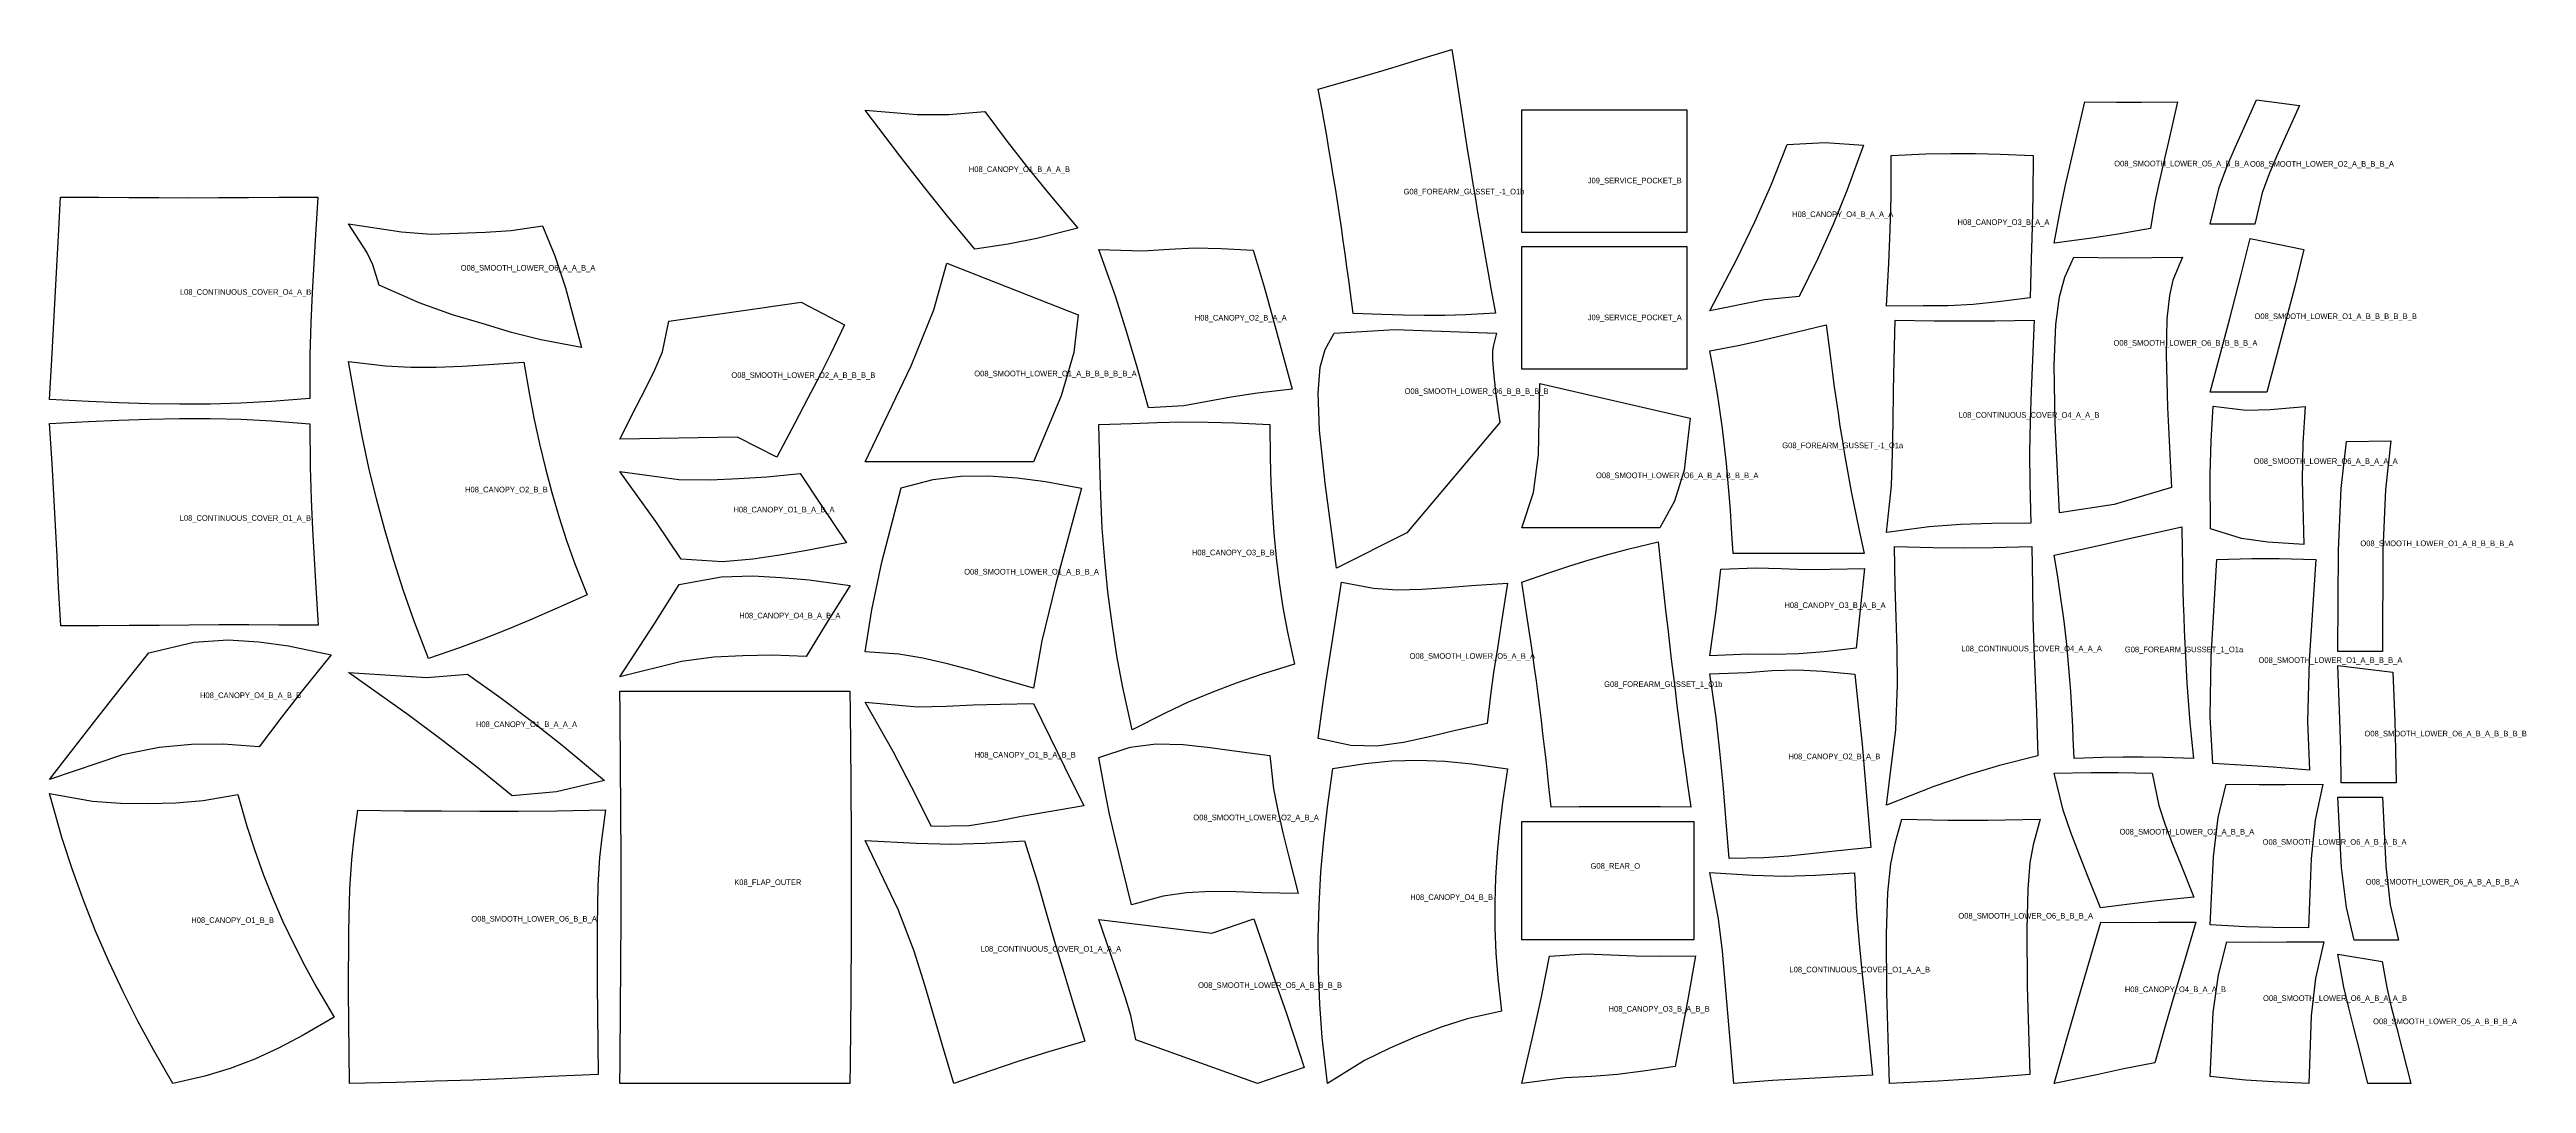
# Model space of a CAD drawing. Header units: millimetres. Extents: x 15 to 15325, y 15 to 1481.
# Drawn here: x 11816 to 15325, y 15 to 1481 of the extents above; entities that cross this region are included whole.
import ezdxf

# ---------------------------------------------------------------- set-up
doc = ezdxf.new("R2010")
doc.units = ezdxf.units.MM

msp = doc.modelspace()

# ---------------------------------------------------------------- linework, layer by layer
for points in [[(13662.9, 1106.5), (13659.1, 1135.2), (13656.6, 1153.9), (13654.1, 1172.5), (13651.6, 1191.2), (13648.9, 1209.8), (13646.3, 1228.4), (13643.5, 1247), (13640.7, 1265.6), (13637.8, 1284.1), (13634.8, 1302.7), (13631.7, 1321.2), (13628.6, 1339.8), (13625.4, 1358.3), (13622.2, 1376.8), (13618.8, 1395.3), (13613.4, 1424.6), (13651.7, 1435.3), (13679.3, 1443.4), (13706.9, 1451.6), (13734.5, 1459.9), (13762.1, 1468.3), (13802.9, 1480.7), (13808.3, 1445.3), (13811.6, 1423.5), (13814.9, 1401.8), (13818.2, 1380.1), (13821.6, 1358.4), (13825, 1336.7), (13828.5, 1315), (13832, 1293.3), (13835.6, 1271.7), (13839.2, 1250), (13842.9, 1228.4), (13846.6, 1206.7), (13850.4, 1185.1), (13854.2, 1163.5), (13858.1, 1141.9), (13864.5, 1106.8), (13822.1, 1104.7), (13793, 1103.8), (13763.5, 1103.6), (13733.6, 1104), (13703.4, 1104.9), (13662.9, 1106.5)], [(14699.4, 1406.6), (14744.6, 1406), (14780.1, 1406), (14831.1, 1406.7), (14819.6, 1356.6), (14812, 1323.7), (14805.1, 1293.1), (14798.9, 1264.7), (14792.7, 1226.8), (14746.9, 1219), (14709.5, 1213.3), (14656.3, 1206.4), (14664.9, 1254.6), (14671.9, 1286.7), (14679.7, 1320.9), (14688.2, 1357.8), (14699.4, 1406.6)], [(14877, 1233), (14890, 1285.1), (14900.8, 1314.3), (14912.6, 1341.7), (14925.4, 1370.4), (14942.9, 1409.4), (15003.7, 1401.4), (14983.9, 1357.2), (14971.7, 1329.8), (14960.7, 1304.3), (14951, 1277.7), (14940.3, 1233), (14877, 1233)], [(12971.7, 1394.6), (13045.1, 1388.5), (13090.1, 1388.6), (13141, 1392.9), (13172.9, 1350.3), (13201.4, 1313.7), (13230.6, 1277.7), (13273, 1227.7), (13214.7, 1212.8), (13174.3, 1204.8), (13127.1, 1197.9), (13088.2, 1244.4), (13054.2, 1286.8), (13020.8, 1329.8), (12971.7, 1394.6)], [(13901.7, 1221.4), (13901.7, 1395.4), (14135.7, 1395.4), (14135.7, 1221.4), (13901.7, 1221.4)], [(14278, 1345.9), (14331.6, 1349.1), (14386, 1345.2), (14362.9, 1281.6), (14343.1, 1232.9), (14321.3, 1184.6), (14294.8, 1130.8), (14245.7, 1126.1), (14168.2, 1110.4), (14207, 1184.7), (14232, 1236.3), (14254.7, 1287.6), (14278, 1345.9)], [(14425, 1330.4), (14474.4, 1332.7), (14509.7, 1333.5), (14544.8, 1333.2), (14579.8, 1332.3), (14626.4, 1330.5), (14625.8, 1273.9), (14624.8, 1228.9), (14623.6, 1183.9), (14622.1, 1128.6), (14576.7, 1122.9), (14541.4, 1119.2), (14506, 1117.4), (14470.4, 1117.3), (14418.6, 1116.9), (14421.7, 1177.9), (14423.7, 1225.3), (14425, 1272.2), (14425, 1330.4)], [(11831.4, 1271.6), (11885.6, 1271.2), (11928.2, 1271.1), (11970.8, 1271), (12013.1, 1270.7), (12055.5, 1270.8), (12098, 1271), (12140.6, 1271.3), (12196, 1271.6), (12192.8, 1218.2), (12190.4, 1177.4), (12188.2, 1135.9), (12186.2, 1093.1), (12184.9, 1047.6), (12184.7, 985.8), (12130.6, 981.7), (12087.1, 979.4), (12043.6, 978.1), (12000.2, 977.8), (11957, 978.5), (11914, 979.8), (11871, 981.7), (11815.9, 984.6), (11819.2, 1041.1), (11821.6, 1085.2), (11823.9, 1129.1), (11826.2, 1172.9), (11828.6, 1216.5), (11831.4, 1271.6)], [(12239.3, 1233.7), (12314.4, 1222.1), (12356.7, 1219.2), (12395.2, 1220.4), (12433.4, 1221.8), (12469.9, 1224.4), (12514.2, 1231), (12531.8, 1188.3), (12546.8, 1143.1), (12569.5, 1058.5), (12511.8, 1069), (12470.6, 1079.8), (12428.9, 1092.3), (12386.6, 1104.6), (12339.7, 1121.6), (12282.8, 1146.6), (12273.9, 1175.4), (12265.5, 1193.5), (12239.3, 1233.7)], [(13302.6, 1197.1), (13364.8, 1195.3), (13402.2, 1197.9), (13438.8, 1199.7), (13475.9, 1198.8), (13521.4, 1196.1), (13536.7, 1144.1), (13549, 1100.1), (13560.9, 1056.2), (13576.5, 999.1), (13527.6, 993.4), (13493.1, 988.4), (13459, 982.1), (13423.2, 975.8), (13373, 972.8), (13356.7, 1030.5), (13342.2, 1079.8), (13326.5, 1129.8), (13302.6, 1197.1)], [(13901.7, 1027.4), (13901.7, 1201.4), (14135.7, 1201.4), (14135.7, 1027.4), (13901.7, 1027.4)], [(14877, 995), (14904.9, 1099.4), (14920.7, 1159.7), (14934, 1213), (15010.1, 1197.4), (14997, 1144.9), (14982.2, 1087.8), (14957.4, 995), (14877, 995)], [(12971.7, 896.4), (13036.5, 1032.3), (13068.8, 1111.9), (13087.3, 1177.9), (13273.1, 1104.7), (13267.2, 1051.2), (13249, 989.7), (13210, 896.4), (12971.7, 896.4)], [(14684, 1186.3), (14752.6, 1185.4), (14837.8, 1186.4), (14824.4, 1153.6), (14819.4, 1132.2), (14816, 1098.9), (14814.9, 1047.9), (14816.7, 973.4), (14822.2, 859.7), (14741, 835.7), (14663.6, 824), (14657.6, 951.2), (14656.3, 1033.4), (14658.4, 1090.7), (14663.5, 1130.2), (14671.4, 1157.9), (14684, 1186.3)], [(12693.2, 1095.7), (12881, 1122.5), (12942.1, 1090.3), (12922.5, 1048.9), (12907.2, 1018.7), (12890.4, 986.4), (12871.8, 951.2), (12846.3, 902.7), (12790.8, 931.4), (12623.8, 928.4), (12647.4, 975.1), (12661, 1001.8), (12673.4, 1026.8), (12684.5, 1052.2), (12693.2, 1095.7)], [(14201.5, 766.2), (14199.6, 794.1), (14198.5, 810.9), (14197.4, 827.5), (14196.2, 844.1), (14194.9, 860.7), (14193.4, 877.3), (14191.8, 893.9), (14190, 910.4), (14188.1, 926.9), (14186, 943.4), (14183.8, 959.9), (14181.5, 976.4), (14179, 992.8), (14176.3, 1009.2), (14173.5, 1025.6), (14168.2, 1053.7), (14208.2, 1061.3), (14236.2, 1067.3), (14264.2, 1073.7), (14292.1, 1080.4), (14333.2, 1090.4), (14337.3, 1058.4), (14339.7, 1039.7), (14342, 1021.1), (14344.5, 1002.5), (14347.1, 983.9), (14349.9, 965.3), (14352.7, 946.8), (14355.7, 928.2), (14358.8, 909.7), (14362, 891.2), (14365.3, 872.8), (14368.7, 854.3), (14372.3, 835.9), (14375.9, 817.5), (14379.7, 799.1), (14386.8, 766.1), (14341.1, 766.4), (14310.2, 766.4), (14278.7, 766.3), (14246.2, 766.3), (14201.5, 766.2)], [(14431.1, 1096.9), (14486, 1096.3), (14529.2, 1096.1), (14572.2, 1096.3), (14627.6, 1096.9), (14625.4, 1040.7), (14623.7, 997.1), (14622.2, 953.4), (14621.3, 909.6), (14621.5, 865.7), (14623.3, 809.1), (14567.6, 808.6), (14523.6, 807.6), (14479.1, 804.3), (14418.6, 796.2), (14425.9, 862.2), (14427.3, 908.2), (14427.8, 952.7), (14428.4, 996.9), (14429.4, 1041), (14431.1, 1096.9)], [(13636, 1078.6), (13721.8, 1083.6), (13866, 1078.5), (13861.1, 1059.5), (13860.4, 1052.9), (13860.5, 1041.3), (13861.8, 1022.8), (13864.8, 995.5), (13870.8, 951.8), (13739.2, 795.8), (13639.5, 745.5), (13623.1, 865.9), (13615.4, 941.1), (13613.4, 993.8), (13616.1, 1030.3), (13623.1, 1055.7), (13636, 1078.6)], [(12239.3, 1038.5), (12291.9, 1032.4), (12327.8, 1030.4), (12363.9, 1030.5), (12400.7, 1031.9), (12438.4, 1034.1), (12487.7, 1037.4), (12495.8, 991.4), (12502.6, 956.4), (12510.2, 921.6), (12518.5, 887), (12527.7, 852.7), (12537.7, 818.6), (12548.5, 784.8), (12560.2, 751.5), (12577.6, 707.7), (12531.9, 687.6), (12497.4, 672.4), (12463.4, 658), (12430, 644.8), (12396.8, 632.6), (12352.6, 617.6), (12332.4, 670.5), (12317.5, 713.2), (12303.7, 756.3), (12290.9, 799.8), (12279.2, 843.7), (12268.5, 887.9), (12258.9, 932.6), (12250.2, 977.5), (12239.3, 1038.5)], [(13901.7, 802.7), (13918.4, 852.7), (13925.6, 906.3), (13927.5, 1007.4), (14140.6, 958.1), (14131.9, 884.3), (14118.4, 840.5), (14097.4, 802.7), (13901.7, 802.7)], [(11815.9, 950.6), (11871.2, 953.4), (11914.1, 955.2), (11957, 956.8), (12000.2, 957.8), (12043.7, 957.8), (12087.2, 956.7), (12130.7, 954.5), (12184.7, 950.3), (12185.3, 888.6), (12186.6, 843.1), (12188.5, 800.3), (12190.7, 758.8), (12193.1, 718), (12196.5, 664.6), (12141, 664.9), (12098.5, 665.1), (12056, 665.2), (12013.6, 664.9), (11971.3, 664.4), (11928.7, 664), (11886, 663.9), (11831.8, 663.7), (11828.8, 718.7), (11826.6, 762.4), (11824.4, 806.1), (11822.2, 850), (11819.7, 894.1), (11815.9, 950.6)], [(13302.6, 949.3), (13349.5, 950.7), (13384.6, 952), (13420.3, 952.8), (13457.3, 952.7), (13495.3, 951.7), (13545, 949), (13545.4, 902.1), (13546.3, 866.6), (13548, 831.1), (13550.5, 795.6), (13553.9, 760.3), (13558.2, 725), (13563.5, 689.8), (13569.8, 654.9), (13580, 609.2), (13532.6, 594.6), (13497.1, 582.3), (13462.7, 569.3), (13429.3, 555.4), (13396.4, 539.9), (13349.6, 516.3), (13336.6, 576.3), (13328.3, 621.4), (13321.3, 666.6), (13315.5, 711.8), (13310.9, 757), (13307.5, 802.2), (13305.2, 847.4), (13303.8, 892.5), (13302.6, 949.3)], [(14881.6, 975), (14928, 969.6), (14962, 970.5), (15011.7, 974.8), (15008.4, 922.7), (15007.7, 870.8), (15010, 779.2), (14959.1, 782.4), (14921.8, 787.5), (14877.8, 801.4), (14877, 878.7), (14878.7, 925.8), (14881.6, 975)], [(15058, 627.4), (15058.8, 771.1), (15062.8, 858.4), (15070.5, 924.9), (15133.1, 925.9), (15125.5, 857.2), (15121.9, 771), (15121.4, 627.4), (15058, 627.4)], [(12623.8, 882.7), (12707.6, 871.1), (12751.7, 870.6), (12791.9, 872.6), (12832.1, 875), (12879.5, 879.6), (12909, 834.8), (12945, 781.5), (12888.8, 770.5), (12850.6, 764.1), (12812.2, 758.1), (12769.4, 754.5), (12710.9, 758.2), (12674.9, 811.7), (12623.8, 882.7)], [(13022.4, 859.3), (13067.8, 871), (13106.6, 875.7), (13146.4, 876.4), (13186.8, 873.6), (13226.9, 868.4), (13278.2, 858.9), (13241.6, 723.8), (13221.7, 642.6), (13210.1, 575.6), (13161, 589.8), (13124.3, 600.3), (13088.1, 609.9), (13053, 617.8), (13019.1, 623.4), (12971.7, 626.9), (12980.9, 686.3), (12995.2, 753.8), (13022.4, 859.3)], [(13943.5, 406.6), (13940.3, 436.2), (13938.2, 454.9), (13936.2, 473.6), (13934.1, 492.3), (13931.9, 511), (13929.7, 529.6), (13927.3, 548.3), (13925, 566.9), (13922.5, 585.6), (13920, 604.2), (13917.4, 622.8), (13914.7, 641.4), (13912, 660), (13909.1, 678.6), (13906.3, 697.2), (13901.7, 725.7), (13940.1, 738.8), (13968.7, 748.3), (13997.2, 757.3), (14025.6, 765.5), (14053.8, 772.9), (14095, 782.7), (14098.9, 747.4), (14101.3, 725.5), (14103.7, 703.6), (14106.1, 681.8), (14108.6, 660), (14111.1, 638.2), (14113.7, 616.4), (14116.3, 594.6), (14119, 572.8), (14121.7, 551), (14124.5, 529.2), (14127.3, 507.4), (14130.2, 485.7), (14133.2, 463.9), (14136.1, 442.2), (14141.2, 406.6), (14098.4, 407.1), (14069.6, 407.3), (14040.8, 407.4), (14012, 407.3), (13983.2, 407.1), (13943.5, 406.6)], [(14429.7, 776.1), (14484.7, 775), (14527.2, 774.5), (14569.7, 774.8), (14624.6, 776.2), (14625.3, 720), (14626.1, 676), (14627.3, 632), (14629, 587.6), (14631.3, 541), (14633.2, 479.7), (14578.9, 465.7), (14532.9, 452.2), (14485.6, 435.8), (14418.6, 409.5), (14431.7, 517), (14434.4, 580.2), (14433.7, 630.8), (14432.2, 676.2), (14430.9, 720.1), (14429.7, 776.1)], [(14684.5, 475.8), (14683.2, 504.3), (14682.5, 521), (14681.7, 537.7), (14680.8, 554.3), (14679.7, 570.9), (14678.5, 587.5), (14677.1, 604), (14675.6, 620.6), (14673.9, 637.2), (14672, 653.7), (14670.1, 670.2), (14668, 686.7), (14665.7, 703.2), (14663.3, 719.7), (14660.8, 736.1), (14656.3, 763.8), (14700, 773.3), (14731.7, 780.5), (14762.5, 787.4), (14792.8, 794.2), (14837.1, 804), (14837.7, 770.5), (14838, 751.6), (14838.2, 732.8), (14838.6, 714), (14839.1, 695.3), (14839.7, 676.5), (14840.4, 657.7), (14841.2, 639), (14842.1, 620.2), (14843.1, 601.5), (14844.3, 582.8), (14845.6, 564.1), (14847, 545.3), (14848.6, 526.6), (14850.2, 508), (14853.5, 475.7), (14811.1, 477), (14782.4, 477.4), (14753.7, 477.4), (14725, 476.9), (14684.5, 475.8)], [(14183.7, 744.3), (14233.6, 746.1), (14269.3, 744.9), (14303.9, 743.8), (14338.7, 743.9), (14387.4, 745), (14381.4, 686.6), (14375.7, 631.9), (14330.4, 626.9), (14294.6, 623.9), (14259, 623.1), (14223.1, 623.5), (14168.2, 621.3), (14177.1, 685.2), (14183.7, 744.3)], [(14886.5, 757.8), (14936, 759), (14975.1, 759.2), (15026.8, 757.7), (15017.6, 614.4), (15015.3, 528.3), (15018, 459.3), (14966.5, 463.4), (14928.8, 465.9), (14880.8, 468.8), (14877, 534.8), (14878.4, 619.7), (14886.5, 757.8)], [(12707.9, 722.4), (12767.6, 733.1), (12812.3, 734.5), (12852.3, 732.1), (12892.2, 728.8), (12950.3, 720.9), (12915.8, 665.9), (12887.8, 620.3), (12839.6, 622.1), (12798.4, 621.3), (12756.9, 619.2), (12711.3, 613.3), (12623.8, 591.3), (12673.3, 667.5), (12707.9, 722.4)], [(13646.2, 725.5), (13691.9, 717), (13725.5, 714.8), (13760, 715.5), (13795.2, 717.9), (13830.8, 721), (13881.4, 724.4), (13873.1, 669.7), (13867.4, 632.3), (13862, 597.7), (13857.3, 565.7), (13853, 525.2), (13808.1, 515.3), (13771.3, 506.3), (13734.1, 498.3), (13696.7, 493.4), (13659.4, 493.9), (13613.4, 504), (13619.5, 549.2), (13624.9, 585.6), (13630.9, 625), (13637.4, 667.7), (13646.2, 725.5)], [(11956.4, 625.6), (12020.3, 640.4), (12069.1, 643.7), (12112.3, 641), (12154.7, 635.5), (12214.8, 622.5), (12173.5, 571.1), (12144.8, 534.6), (12112.8, 492.1), (12062.1, 496.1), (12017.1, 495.4), (11971.1, 491.5), (11919.3, 480.9), (11815.9, 446.1), (11878, 526.2), (11916.2, 574.3), (11956.4, 625.6)], [(12239.3, 597.6), (12350.6, 590.6), (12408.2, 595.3), (12456, 561), (12499.7, 528.3), (12542.3, 494.5), (12602, 444.6), (12534.1, 428.3), (12471.2, 422.7), (12420.7, 463.8), (12372.8, 501.1), (12323.9, 537.7), (12239.3, 597.6)], [(14168.2, 595.6), (14221.2, 597.4), (14256.7, 600.3), (14292.4, 601.3), (14328.3, 599.5), (14373.6, 595.1), (14379.6, 540.4), (14383.9, 495.5), (14387.8, 450.6), (14391.5, 405.8), (14396.3, 349.4), (14349.9, 344.6), (14315.2, 340.8), (14280.4, 337.3), (14245, 334.7), (14195.5, 333.9), (14191, 391.8), (14187, 438.7), (14182.5, 486), (14177.2, 533.8), (14168.2, 595.6)], [(15062.8, 441), (15062.1, 487.6), (15060.9, 531), (15058, 607.4), (15136.1, 598.2), (15138.7, 529), (15139.8, 487.3), (15140.5, 441), (15062.8, 441)], [(12623.8, 571.3), (12661.1, 571.3), (12686.3, 571.3), (12711.5, 571.3), (12736.6, 571.3), (12761.8, 571.3), (12787, 571.3), (12812.2, 571.3), (12837.3, 571.3), (12862.5, 571.3), (12887.7, 571.3), (12912.8, 571.3), (12949.9, 571.3), (12950.2, 542.8), (12950.4, 526.1), (12950.6, 509.5), (12950.8, 492.8), (12950.9, 476.2), (12951.1, 459.5), (12951.2, 442.9), (12951.3, 426.3), (12951.4, 409.6), (12951.5, 393), (12951.6, 376.3), (12951.6, 359.7), (12951.7, 343.1), (12951.7, 326.4), (12951.7, 309.8), (12951.7, 293.2), (12951.7, 276.5), (12951.7, 259.9), (12951.7, 243.3), (12951.6, 226.6), (12951.6, 210), (12951.5, 193.3), (12951.4, 176.7), (12951.3, 160.1), (12951.2, 143.4), (12951.1, 126.8), (12950.9, 110.1), (12950.8, 93.5), (12950.6, 76.8), (12950.4, 60.2), (12950.2, 43.5), (12949.9, 15), (12912.8, 15), (12887.7, 15), (12862.5, 15), (12837.3, 15), (12812.2, 15), (12787, 15), (12761.8, 15), (12736.6, 15), (12711.5, 15), (12686.3, 15), (12661.1, 15), (12623.8, 15), (12624.2, 43.8), (12624.4, 60.4), (12624.5, 77.1), (12624.7, 93.7), (12624.9, 110.3), (12625, 127), (12625.1, 143.6), (12625.2, 160.2), (12625.3, 176.8), (12625.4, 193.5), (12625.5, 210.1), (12625.6, 226.7), (12625.6, 243.3), (12625.6, 259.9), (12625.7, 276.5), (12625.7, 293.2), (12625.7, 309.8), (12625.6, 326.4), (12625.6, 343), (12625.6, 359.6), (12625.5, 376.2), (12625.4, 392.9), (12625.3, 409.5), (12625.2, 426.1), (12625.1, 442.7), (12625, 459.3), (12624.9, 476), (12624.7, 492.6), (12624.5, 509.2), (12624.4, 525.9), (12624.2, 542.5), (12623.8, 571.3)], [(12971.7, 555.6), (13045.5, 548.8), (13086.2, 550), (13124.6, 552), (13163.3, 552.8), (13209.9, 553.7), (13233.7, 505.4), (13253.8, 464), (13281.2, 408.4), (13228.8, 399.8), (13193, 393.7), (13157.6, 386.6), (13119.1, 380.4), (13065.4, 379.5), (13037.3, 435.7), (13011.3, 485.6), (12971.7, 555.6)], [(13302.6, 477.3), (13347, 491.7), (13384, 496.3), (13421.9, 495.5), (13460.2, 491.4), (13498.3, 486), (13545, 479.8), (13550, 432.8), (13556.1, 401.8), (13563.5, 370.3), (13571.9, 336.4), (13584.8, 284.5), (13533.1, 285.3), (13497, 286.5), (13461.5, 287), (13427, 285.4), (13393.7, 280.6), (13349, 268.4), (13335.6, 322.2), (13326.1, 361.1), (13317.9, 397), (13310.9, 431), (13302.6, 477.3)], [(13634.3, 461.3), (13680.1, 468.4), (13717.4, 472.2), (13754.8, 473.4), (13792.7, 471.9), (13831.1, 468.3), (13881.7, 461), (13874.5, 413.6), (13870.1, 378.1), (13866.8, 342.6), (13864.6, 306.9), (13863.5, 271.2), (13863.6, 235.4), (13865, 199.7), (13867.7, 164.1), (13873.2, 117.6), (13824.5, 106.8), (13787.6, 94.9), (13751, 80.5), (13714.9, 65.2), (13679.1, 47.5), (13626.8, 15), (13619.2, 80.4), (13615.6, 127.3), (13613.7, 174.3), (13613.4, 221.2), (13614.6, 268), (13617.3, 314.6), (13621.4, 360.9), (13626.8, 406.9), (13634.3, 461.3)], [(11815.9, 426.1), (11876.8, 415.2), (11916.5, 412.4), (11955.6, 412.1), (11994.9, 413), (12033.6, 416.3), (12082.8, 424.5), (12095.6, 379.6), (12106.6, 345.5), (12118.7, 311.9), (12131.9, 278.6), (12146.2, 245.8), (12161.4, 213.4), (12177.5, 181.6), (12194.7, 150.4), (12219.3, 109.2), (12175.1, 83.6), (12141.1, 65.6), (12106.7, 49.6), (12071.7, 36.2), (12035.7, 25.4), (11990.5, 15), (11963, 62.5), (11940.9, 103.3), (11920, 144.8), (11900.2, 187), (11881.7, 230), (11864.4, 273.6), (11848.5, 317.8), (11834, 362.5), (11815.9, 426.1)], [(14656.3, 454.7), (14708.8, 455.7), (14746.9, 455.7), (14794.8, 454.8), (14804.5, 409.3), (14813.6, 381.6), (14824, 354.4), (14835.6, 325.3), (14854, 279.2), (14802.3, 273.9), (14766.7, 269.7), (14722, 263.9), (14704.4, 307.6), (14691.5, 340.3), (14679.6, 371), (14668.9, 402.3), (14656.3, 454.7)], [(14899.8, 439.2), (14946.6, 438.7), (14984, 438.7), (15036.8, 439.3), (15025.9, 388.4), (15020.2, 333.8), (15016.4, 235.8), (14965.8, 236.2), (14927.1, 237.3), (14877, 239.7), (14881.7, 336.2), (14888.7, 391.9), (14899.8, 439.2)], [(12252.7, 402.6), (12317.4, 401.7), (12371.4, 401.3), (12425.6, 401.1), (12480, 401.2), (12534.6, 401.7), (12603.8, 402.7), (12598.2, 363.9), (12595.1, 335.5), (12592.9, 296.3), (12591.8, 238.8), (12591.9, 155.6), (12593.4, 27.9), (12526.1, 25), (12471, 22.2), (12416.1, 19.9), (12361.6, 18.1), (12307.2, 16.6), (12240.8, 15), (12239.3, 145.7), (12239.8, 231.1), (12241.6, 290.8), (12244.3, 332.4), (12247.7, 363.9), (12252.7, 402.6)], [(13901.7, 386.6), (14145.7, 386.6), (14145.7, 218.6), (13901.7, 218.6), (13901.7, 386.6)], [(14440.3, 389.5), (14505.4, 388.4), (14562.1, 388.5), (14636.3, 389.5), (14626.4, 353.2), (14621.8, 327.6), (14618.6, 290.3), (14617.3, 234.4), (14618.1, 153), (14621.8, 27.9), (14550.3, 22.2), (14491.9, 18.4), (14422.7, 15), (14419, 143.4), (14418.6, 227.2), (14420.7, 285.7), (14424.9, 326.2), (14430.9, 355.8), (14440.3, 389.5)], [(15081.4, 218.1), (15070.3, 264.6), (15063.2, 321.2), (15058, 421), (15121.2, 420.7), (15126, 322.9), (15132.4, 268.4), (15144, 218.1), (15081.4, 218.1)], [(12971.7, 359.5), (13043.8, 355.6), (13093.8, 354.4), (13141.7, 355.5), (13197.5, 359), (13215.5, 300.6), (13228.4, 255.7), (13240.7, 212.9), (13253.3, 170.7), (13266.1, 128.6), (13282.6, 74.9), (13230, 59.3), (13189.4, 46.5), (13149.2, 33.1), (13097.2, 15), (13081.1, 68.7), (13068.8, 110.9), (13056.2, 154.5), (13040.9, 202.6), (13018.2, 261.7), (12971.7, 359.5)], [(14168.2, 313.9), (14229.3, 310.3), (14274.1, 309), (14317.9, 310.1), (14373.3, 313.8), (14376, 257.3), (14379.8, 213.6), (14384.2, 169.9), (14388.7, 126.3), (14393.1, 82.8), (14398.6, 26.9), (14343.3, 23.9), (14300.3, 21.7), (14257.2, 19.2), (14202.4, 15), (14197.5, 70.8), (14193.8, 114.7), (14190.1, 158.6), (14186.2, 202.8), (14180.5, 248.5), (14168.2, 313.9)], [(13302.6, 247.4), (13462.7, 228.1), (13522.2, 248.4), (13541, 193.7), (13554.9, 153), (13567.8, 115.4), (13579.3, 80.9), (13593.4, 37.5), (13527.4, 15), (13355.2, 76.7), (13348, 111.4), (13340, 137.8), (13330.5, 166.1), (13320.2, 196.6), (13302.6, 247.4)], [(14722.4, 243.9), (14767.4, 243.1), (14803.8, 243.6), (14857, 243.8), (14839.2, 184.3), (14826.1, 140.3), (14813.2, 96.1), (14798.9, 44.4), (14752.7, 35.4), (14714.2, 26.9), (14656.3, 15), (14675.8, 85.1), (14690.4, 135.7), (14705.2, 185.7), (14722.4, 243.9)], [(14900.9, 215.8), (14947.7, 215.4), (14985.4, 215.7), (15038, 215.8), (15026.2, 164.3), (15020.3, 110.8), (15017, 15), (14966.3, 17.2), (14927, 19.9), (14877, 25.1), (14881.4, 115.6), (14888.8, 168.8), (14900.9, 215.8)], [(13940.9, 195.3), (13991.6, 198.6), (14028.1, 197.4), (14063, 195.9), (14098.1, 195.7), (14148.2, 196), (14137.7, 137), (14129.2, 92.2), (14119, 38.9), (14073.9, 32.3), (14037.3, 27.6), (14000.9, 24.9), (13963.4, 22.9), (13901.7, 15), (13918.1, 84.4), (13929.5, 135.7), (13940.9, 195.3)], [(15100.7, 15), (15089.5, 59), (15081.2, 91.8), (15073.5, 122.4), (15066.6, 151.4), (15058, 198.1), (15120.8, 187.7), (15127.4, 150.9), (15133.8, 123.8), (15141.1, 94.7), (15149, 63.4), (15161.3, 15), (15100.7, 15)]]:
    msp.add_lwpolyline(points, close=True)

# ---------------------------------------------------------------- texts
for s, p in [('H08_CANOPY_O1_B_A_A_B', (13118.4, 1307)), ('J09_SERVICE_POCKET_B', (13995.3, 1291)), ('O08_SMOOTH_LOWER_O5_A_B_B_A', (14741.2, 1315)), ('O08_SMOOTH_LOWER_O2_A_B_B_B_A', (14933.6, 1314.6)), ('G08_FOREARM_GUSSET_-1_O1b', (13734.3, 1275.3)), ('H08_CANOPY_O4_B_A_A_A', (14284.9, 1243.2)), ('H08_CANOPY_O3_B_A_A', (14519.2, 1232)), ('O08_SMOOTH_LOWER_O6_A_A_B_A', (12398.4, 1167.3)), ('L08_CONTINUOUS_COVER_O4_A_B', (12000.6, 1133)), ('H08_CANOPY_O2_B_A_A', (13438.6, 1096.5)), ('J09_SERVICE_POCKET_A', (13995.3, 1097)), ('O08_SMOOTH_LOWER_O1_A_B_B_B_B_B_B', (14940, 1098.6)), ('O08_SMOOTH_LOWER_O6_B_B_B_B_A', (14740.2, 1060.8)), ('O08_SMOOTH_LOWER_O2_A_B_B_B_B', (12781.9, 1015.2)), ('O08_SMOOTH_LOWER_O1_A_B_B_B_B_B_A', (13126.1, 1017.4)), ('O08_SMOOTH_LOWER_O6_B_B_B_B_B', (13735.8, 992.4)), ('L08_CONTINUOUS_COVER_O4_A_A_B', (14521, 958.7)), ('G08_FOREARM_GUSSET_-1_O1a', (14270.9, 915.6)), ('O08_SMOOTH_LOWER_O6_A_B_A_B_B_B_A', (14007, 873.1)), ('O08_SMOOTH_LOWER_O6_A_B_A_A_A', (14938.9, 893.3)), ('H08_CANOPY_O2_B_B', (12404.6, 852.9)), ('L08_CONTINUOUS_COVER_O1_A_B', (12000.3, 812.6)), ('H08_CANOPY_O1_B_A_B_A', (12784.8, 824.5)), ('O08_SMOOTH_LOWER_O1_A_B_B_B_B_A', (15090, 776.7)), ('O08_SMOOTH_LOWER_O1_A_B_B_A', (13111.8, 736.5)), ('H08_CANOPY_O3_B_B', (13434.5, 763.7)), ('H08_CANOPY_O4_B_A_B_A', (12793.2, 674.3)), ('H08_CANOPY_O3_B_A_B_A', (14274, 689)), ('L08_CONTINUOUS_COVER_O4_A_A_A', (14524.6, 627.5)), ('G08_FOREARM_GUSSET_1_O1a', (14756.3, 626.3)), ('O08_SMOOTH_LOWER_O5_A_B_A', (13742.9, 617)), ('O08_SMOOTH_LOWER_O1_A_B_B_B_A', (14945.6, 611.2)), ('H08_CANOPY_O4_B_A_B_B', (12029.1, 561.3)), ('G08_FOREARM_GUSSET_1_O1b', (14018.5, 577.1)), ('H08_CANOPY_O1_B_A_A_A', (12420, 520.2)), ('O08_SMOOTH_LOWER_O6_A_B_A_B_B_B_B', (15095.8, 507)), ('H08_CANOPY_O1_B_A_B_B', (13126.7, 476.9)), ('H08_CANOPY_O2_B_A_B', (14279.6, 474.7)), ('O08_SMOOTH_LOWER_O2_A_B_A', (13436.5, 388.1)), ('O08_SMOOTH_LOWER_O2_A_B_B_A', (14748.8, 367.9)), ('O08_SMOOTH_LOWER_O6_A_B_A_B_A', (14951.5, 353.4)), ('G08_REAR_O', (13999.3, 319.4)), ('K08_FLAP_OUTER', (12786, 296.3)), ('H08_CANOPY_O4_B_B', (13743.9, 275.2)), ('O08_SMOOTH_LOWER_O6_A_B_A_B_B_A', (15097.6, 297)), ('H08_CANOPY_O1_B_B', (12016.7, 242.5)), ('O08_SMOOTH_LOWER_O6_B_B_A', (12413.5, 244.5)), ('O08_SMOOTH_LOWER_O6_B_B_B_A', (14520.4, 248.7)), ('L08_CONTINUOUS_COVER_O1_A_A_A', (13135.1, 201.9)), ('L08_CONTINUOUS_COVER_O1_A_A_B', (14281.1, 172.5)), ('O08_SMOOTH_LOWER_O5_A_B_B_B_B', (13443.2, 150.4)), ('H08_CANOPY_O4_B_A_A_B', (14756.3, 144.5)), ('H08_CANOPY_O3_B_A_B_B', (14024.8, 116.8)), ('O08_SMOOTH_LOWER_O6_A_B_A_A_B', (14952.1, 131.9)), ('O08_SMOOTH_LOWER_O5_A_B_B_B_A', (15108, 99.1))]:
    msp.add_text(s, height=8).set_placement(p)

doc.saveas('drawing.dxf')
